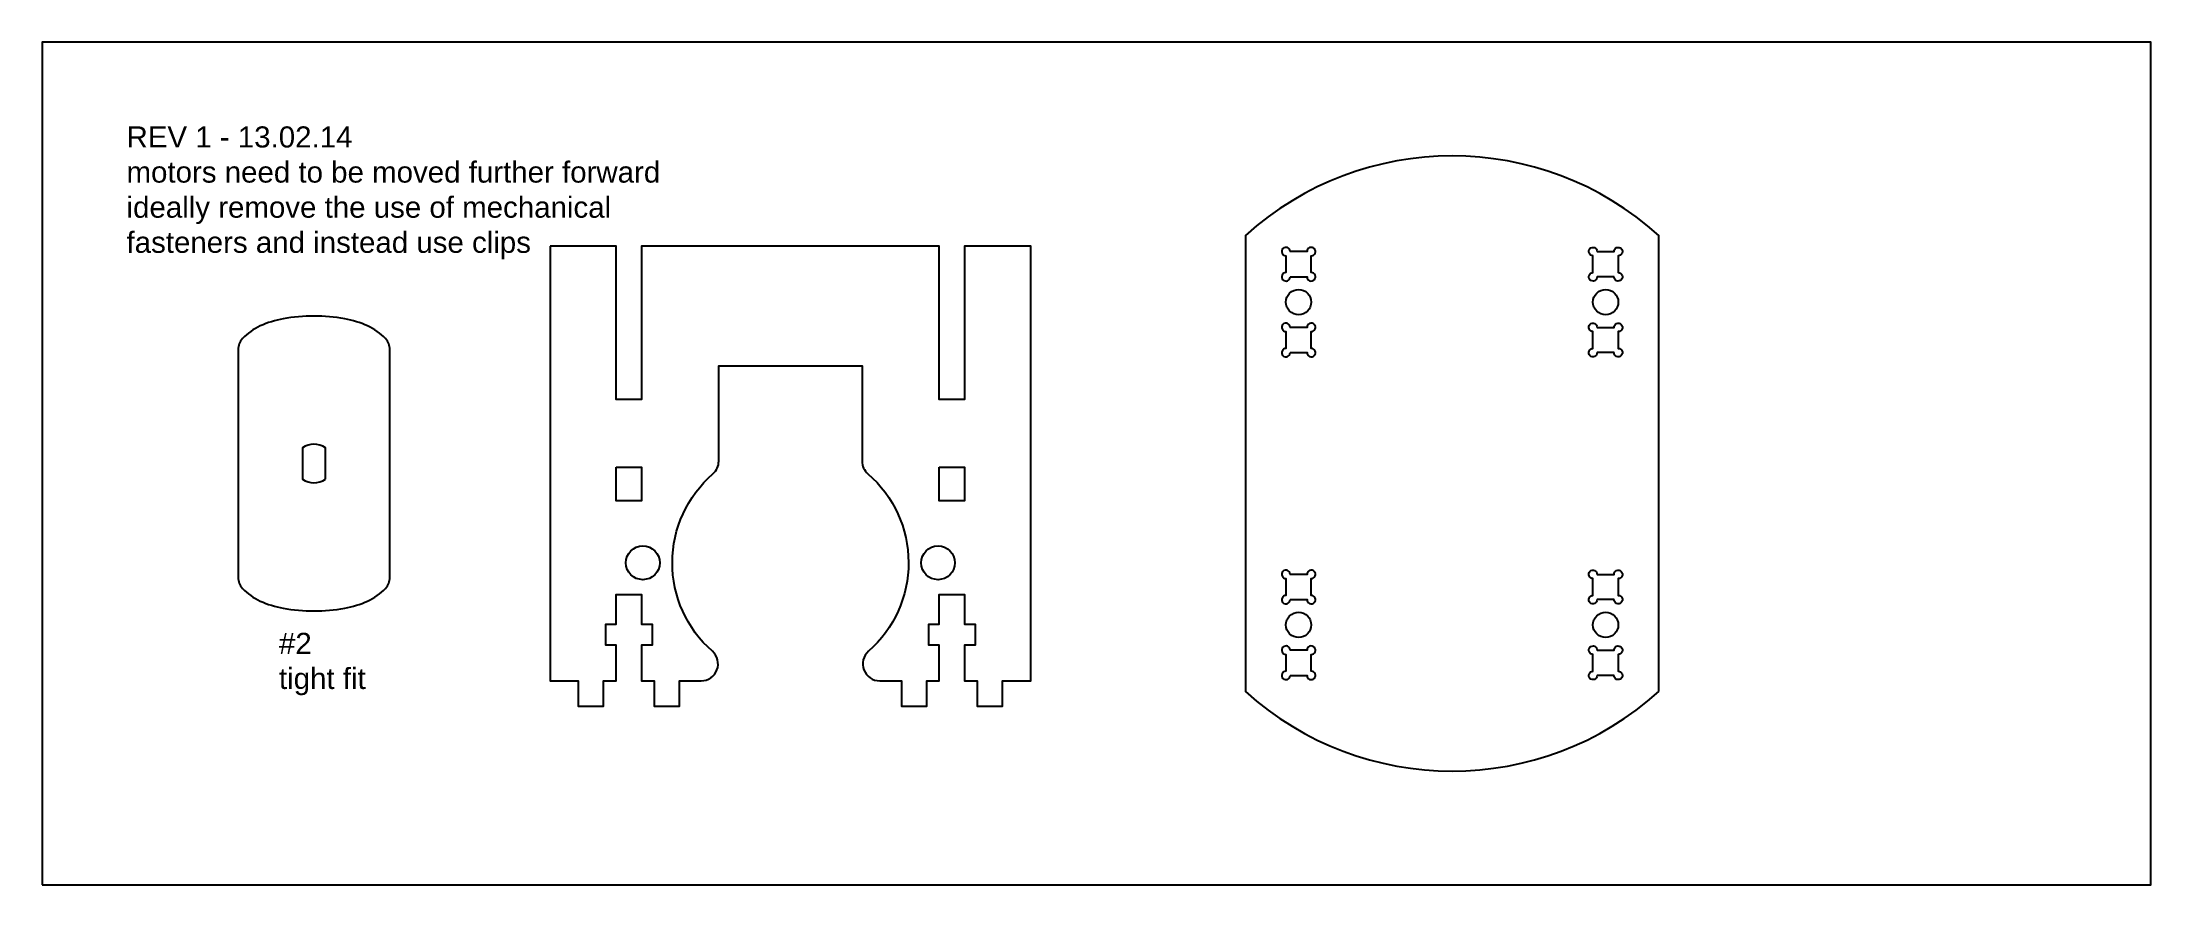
# Model space of a CAD drawing. Header units: millimetres. Extents: x 2162 to 3702, y 470 to 1904.
# Drawn here: x 2410 to 2660, y 1140 to 1240 of the extents above; entities that cross this region are included whole.
import ezdxf

# ---------------------------------------------------------------- set-up
doc = ezdxf.new("R2010")
doc.units = ezdxf.units.MM
doc.layers.add('3 - First Cut', color=3, linetype='Continuous')
doc.layers.add('5 - Final Cut', color=5, linetype='Continuous')
doc.layers.add('NOTES', color=4, linetype='Continuous', plot=False)
doc.styles.get("Standard").update_dxf_attribs({"font": 'arial.ttf'})

msp = doc.modelspace()

# ---------------------------------------------------------------- texts
at = {"layer": 'NOTES', "char_height": 2.5, "attachment_point": 1}
for s, width, insert in [('REV 1 - 13.02.14\\Pmotors need to be moved further forward\\Pideally remove the use of mechanical fasteners and instead use clips', 68.56994, (2420, 1230)), ('#2 \\Ptight fit', 24.79917, (2438.073, 1169.909))]:
    msp.add_mtext_dynamic_manual_height_columns(s, width=width, gutter_width=12.5, heights=[0], dxfattribs=dict(at, insert=insert))

# ---------------------------------------------------------------- linework, layer by layer
at = {"layer": '3 - First Cut'}
for points in [[(2557.96, 1212.152), (2559.96, 1212.152, 2.4142136), (2560.46, 1212.652), (2560.46, 1214.652, 2.4142136), (2559.96, 1215.152), (2557.96, 1215.152, 2.4142136), (2557.46, 1214.652), (2557.46, 1212.652, 2.4142136)], [(2596.36, 1212.152), (2594.36, 1212.152, -2.4142136), (2593.86, 1212.652), (2593.86, 1214.652, -2.4142136), (2594.36, 1215.152), (2596.36, 1215.152, -2.4142136), (2596.86, 1214.652), (2596.86, 1212.652, -2.4142136)], [(2557.96, 1203.152), (2559.96, 1203.152, 2.4142136), (2560.46, 1203.652), (2560.46, 1205.652, 2.4142136), (2559.96, 1206.152), (2557.96, 1206.152, 2.4142136), (2557.46, 1205.652), (2557.46, 1203.652, 2.4142136)], [(2596.36, 1203.152), (2594.36, 1203.152, -2.4142136), (2593.86, 1203.652), (2593.86, 1205.652, -2.4142136), (2594.36, 1206.152), (2596.36, 1206.152, -2.4142136), (2596.86, 1205.652), (2596.86, 1203.652, -2.4142136)], [(2443.573, 1188.138), (2443.573, 1191.862, 0.3243537), (2440.873, 1191.862), (2440.873, 1188.138, 0.3243537)], [(2557.96, 1173.848), (2559.96, 1173.848, 2.4142136), (2560.46, 1174.348), (2560.46, 1176.348, 2.4142136), (2559.96, 1176.848), (2557.96, 1176.848, 2.4142136), (2557.46, 1176.348), (2557.46, 1174.348, 2.4142136)], [(2596.36, 1173.848), (2594.36, 1173.848, -2.4142136), (2593.86, 1174.348), (2593.86, 1176.348, -2.4142136), (2594.36, 1176.848), (2596.36, 1176.848, -2.4142136), (2596.86, 1176.348), (2596.86, 1174.348, -2.4142136)], [(2557.96, 1164.848), (2559.96, 1164.848, 2.4142136), (2560.46, 1165.348), (2560.46, 1167.348, 2.4142136), (2559.96, 1167.848), (2557.96, 1167.848, 2.4142136), (2557.46, 1167.348), (2557.46, 1165.348, 2.4142136)], [(2596.36, 1164.848), (2594.36, 1164.848, -2.4142136), (2593.86, 1165.348), (2593.86, 1167.348, -2.4142136), (2594.36, 1167.848), (2596.36, 1167.848, -2.4142136), (2596.86, 1167.348), (2596.86, 1165.348, -2.4142136)]]:
    msp.add_lwpolyline(points, format="xyb", close=True, dxfattribs=at)
for points in [[(2478.061, 1189.581), (2481.061, 1189.581), (2481.061, 1185.581), (2478.061, 1185.581)], [(2516.365, 1189.581), (2519.365, 1189.581), (2519.365, 1185.581), (2516.365, 1185.581)]]:
    msp.add_lwpolyline(points, close=True, dxfattribs=at)
for centre, radius in [((2558.96, 1209.152), 1.5), ((2595.36, 1209.152), 1.5), ((2481.213, 1178.215), 2), ((2516.213, 1178.215), 2), ((2558.96, 1170.848), 1.5), ((2595.36, 1170.848), 1.5)]:
    msp.add_circle(centre, radius, dxfattribs=at)
at = {"layer": '5 - Final Cut'}
for points in [[(2601.66, 1162.945), (2601.66, 1217.055, 0.3854899), (2552.66, 1217.055), (2552.66, 1162.945, 0.3854899)], [(2470.227, 1215.785), (2470.227, 1164.215), (2473.561, 1164.215), (2473.561, 1161.215), (2476.561, 1161.215), (2476.561, 1164.215), (2478.061, 1164.215), (2478.061, 1168.429), (2476.811, 1168.429), (2476.811, 1170.929), (2478.061, 1170.929), (2478.061, 1174.445), (2481.061, 1174.445), (2481.061, 1170.929), (2482.311, 1170.929), (2482.311, 1168.429), (2481.061, 1168.429), (2481.061, 1164.215), (2482.561, 1164.215), (2482.561, 1161.215), (2485.561, 1161.215), (2485.561, 1164.215), (2488.13, 1164.215, 0.6902645), (2489.457, 1167.712, -0.4535889), (2489.526, 1188.779, 0.2170558), (2490.213, 1190.288), (2490.213, 1201.599), (2507.213, 1201.599), (2507.213, 1190.288, 0.2170558), (2507.901, 1188.779, -0.4534936), (2507.973, 1167.715, 0.6910807), (2509.296, 1164.215), (2511.865, 1164.215), (2511.865, 1161.215), (2514.865, 1161.215), (2514.865, 1164.215), (2516.365, 1164.215), (2516.365, 1168.429), (2515.115, 1168.429), (2515.115, 1170.929), (2516.365, 1170.929), (2516.365, 1174.445), (2519.365, 1174.445), (2519.365, 1170.929), (2520.615, 1170.929), (2520.615, 1168.429), (2519.365, 1168.429), (2519.365, 1164.215), (2520.865, 1164.215), (2520.865, 1161.215), (2523.865, 1161.215), (2523.865, 1164.215), (2527.2, 1164.215), (2527.2, 1215.785), (2519.365, 1215.785), (2519.365, 1197.581), (2516.365, 1197.581), (2516.365, 1215.785), (2481.061, 1215.785), (2481.061, 1197.581), (2478.061, 1197.581), (2478.061, 1215.785)], [(2433.223, 1176.5, 0.1897819), (2433.743, 1175.181, 0.1009323), (2435.859, 1173.672, 0.0591107), (2438.566, 1172.834, 0.0455456), (2442.223, 1172.5, 0.0455456), (2445.881, 1172.834, 0.0591107), (2448.587, 1173.672, 0.1009323), (2450.704, 1175.181, 0.1897819), (2451.223, 1176.5), (2451.223, 1203.5, 0.1897819), (2450.704, 1204.819, 0.1009323), (2448.587, 1206.328, 0.0591107), (2445.881, 1207.166, 0.0455456), (2442.223, 1207.5, 0.0455456), (2438.566, 1207.166, 0.0591107), (2435.859, 1206.328, 0.1009323), (2433.743, 1204.819, 0.1897819), (2433.223, 1203.5)]]:
    msp.add_lwpolyline(points, format="xyb", close=True, dxfattribs=at)
at = {"layer": 'NOTES'}
msp.add_lwpolyline([(2410, 1140), (2660, 1140), (2660, 1240), (2410, 1240)], close=True, dxfattribs=at)

msp.set_redraw_order([(e.dxf.handle, doc.entitydb.next_handle()) for e in msp.query("TEXT MTEXT ATTDEF DIMENSION ARC_DIMENSION")])  # texts and dimensions are drawn at this point

doc.saveas('drawing.dxf')
